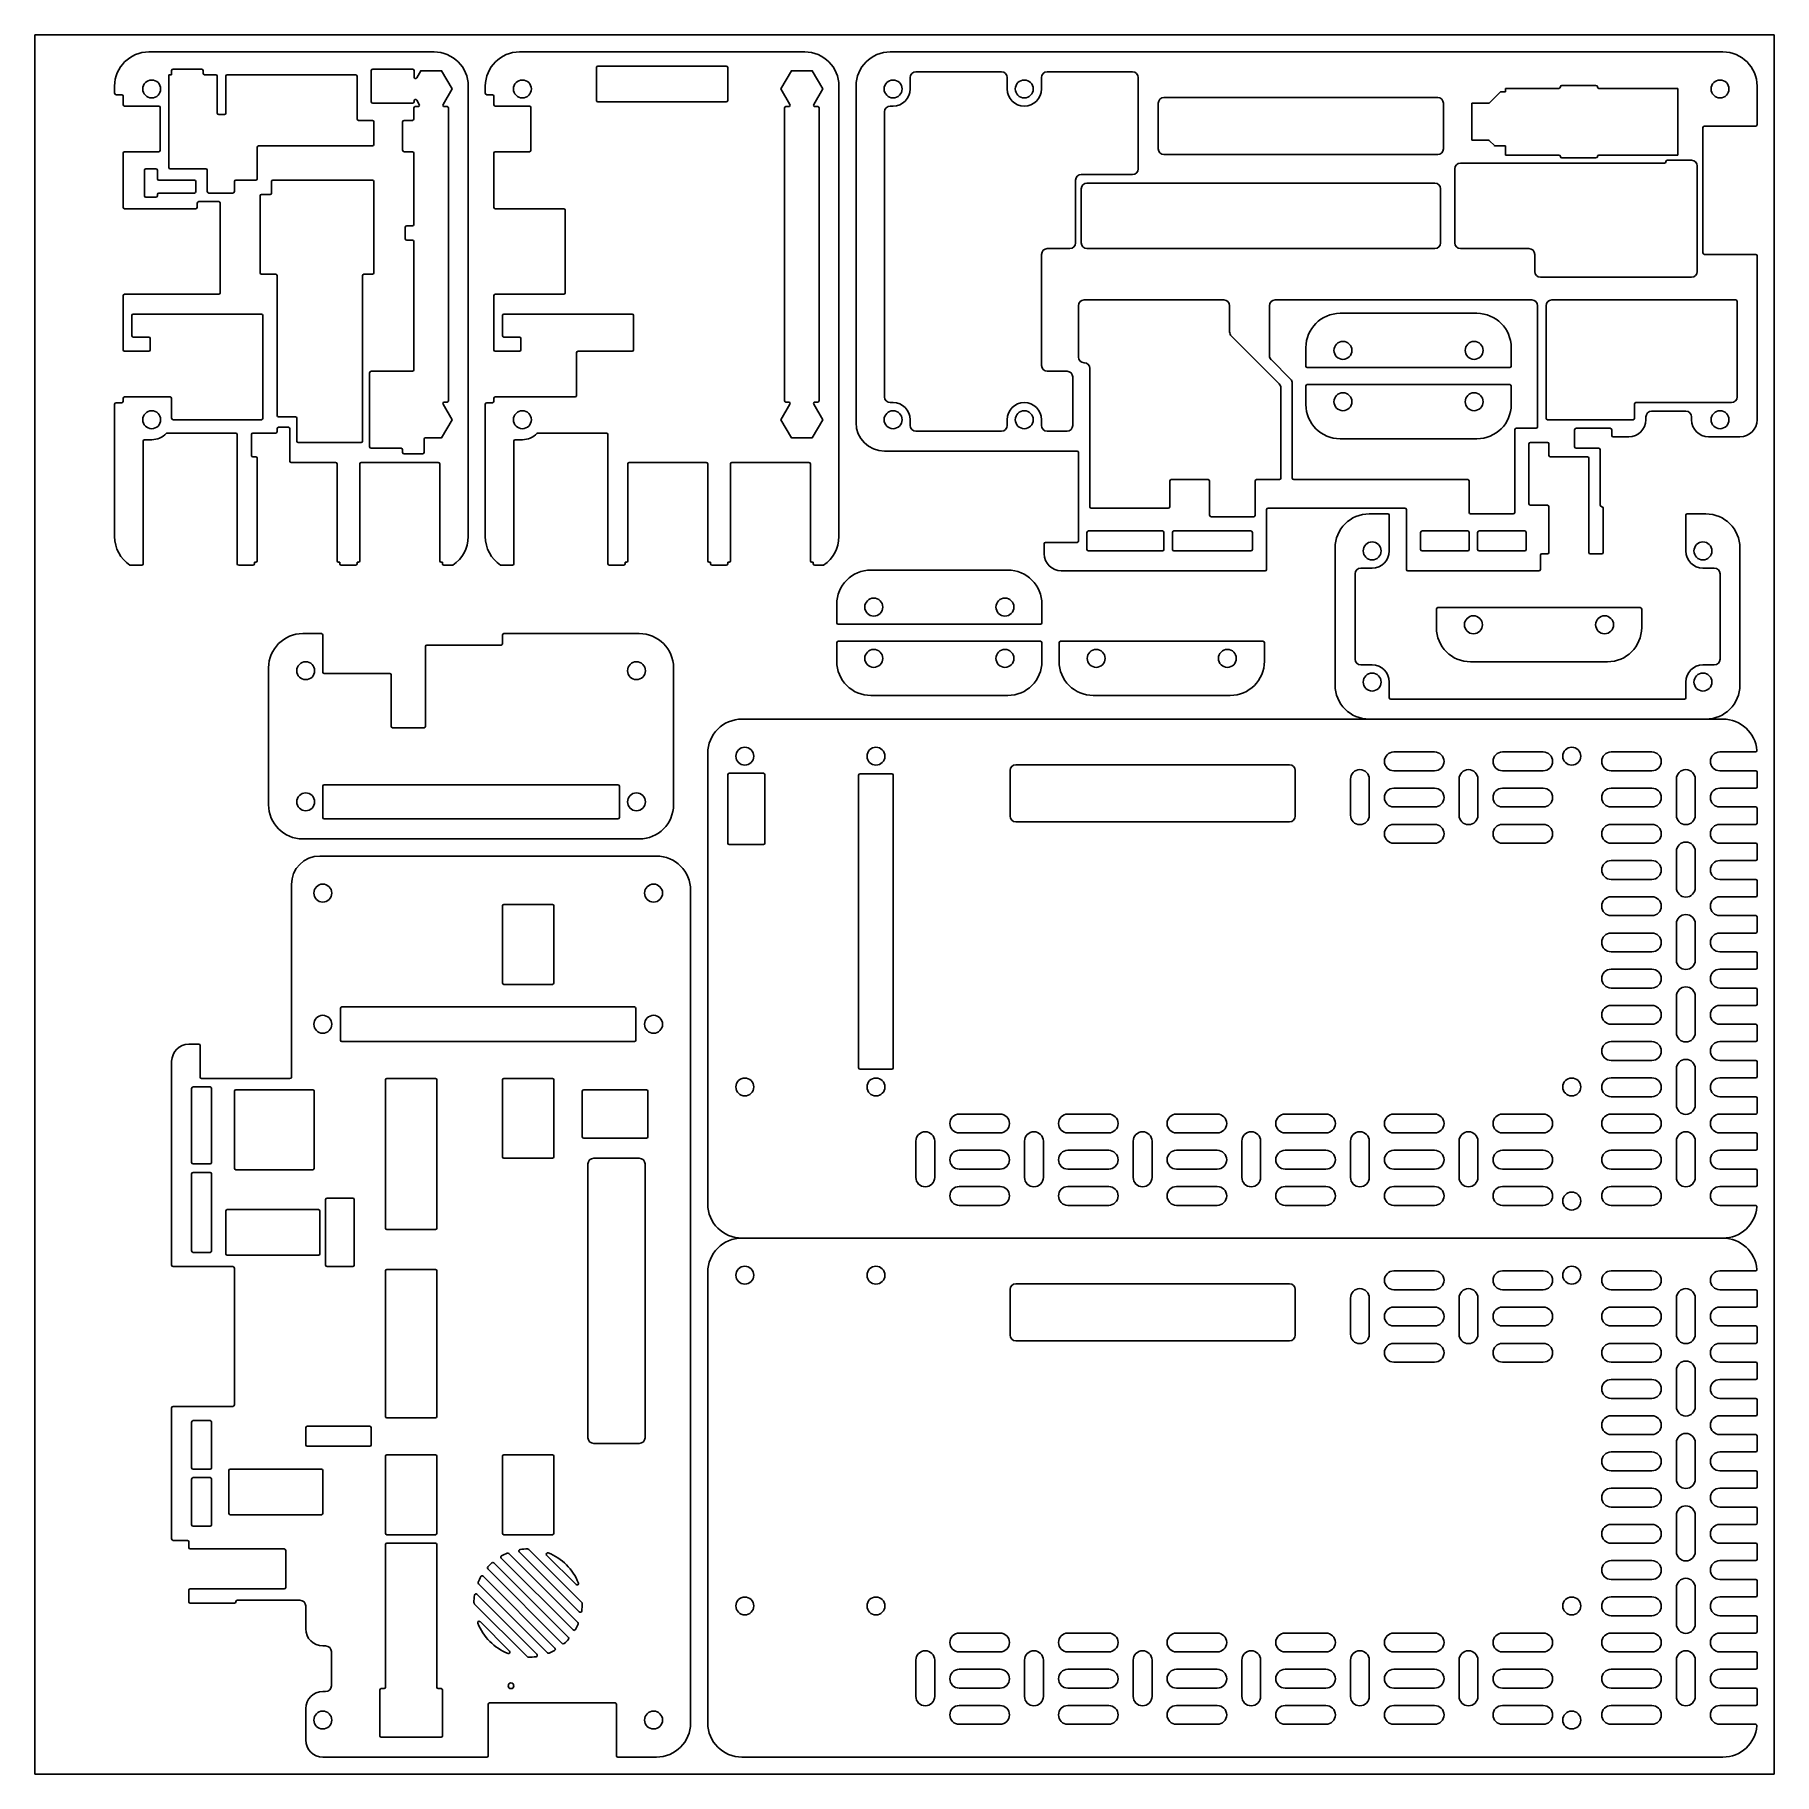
# Model space of a CAD drawing. Extents: x 0 to 305, y 0 to 305.
import ezdxf

# ---------------------------------------------------------------- set-up
doc = ezdxf.new("R2010")
doc.units = 0
doc.layers.get('0').update_dxf_attribs({"linetype": 'CONTINUOUS'})

msp = doc.modelspace()

# ---------------------------------------------------------------- linework, layer by layer
for p, q in [((305, 305), (0, 305)), ((0, 305), (0, 0)), ((305, 0), (305, 305)), ((70, 302), (20, 302)), ((135, 302), (85, 302)), ((296, 302), (150, 302)), ((76, 296), (76, 217)), ((141, 296), (141, 217)), ((144, 296), (144, 237)), ((193.5, 281.5), (193.5, 297.5)), ((15.5, 294.25), (15.5, 292.75)), ((80.5, 294.25), (80.5, 292.75)), ((66.46, 290.25), (66.46, 292.15)), ((72.54, 292.15), (72.54, 240.85)), ((131.46, 240.85), (131.46, 292.15)), ((137.54, 292.15), (137.54, 240.85)), ((149, 291.5), (149, 241.5)), ((15.5, 284.25), (15.5, 274.75)), ((66.46, 271.75), (66.46, 284.25)), ((80.5, 284.25), (80.5, 274.75)), ((249, 281.5), (249, 268.5)), ((59.46, 263.25), (59.46, 279.25)), ((182.5, 279.5), (182.5, 268.5)), ((183.5, 280.5), (192.5, 280.5)), ((183.5, 278), (183.5, 268.5)), ((246.5, 278), (246.5, 268.5)), ((66.46, 246.25), (66.46, 268.75)), ((176.54, 266.5), (176.54, 247)), ((184.5, 267.5), (245.5, 267.5)), ((263, 263.5), (263, 266.5)), ((302, 237.5), (302, 266.25)), ((15.5, 259.25), (15.5, 249.75)), ((80.5, 259.25), (80.5, 249.75)), ((183, 248.5), (183, 257.5)), ((184, 258.5), (208.5, 258.5)), ((209.5, 257.5), (209.5, 252.91)), ((216.5, 248.74), (216.5, 257.5)), ((217.5, 258.5), (262.5, 258.5)), ((266, 258.5), (298.25, 258.5)), ((298.5, 241.5), (298.5, 258.25)), ((228.88, 256.16), (252.88, 256.16)), ((222.88, 246.91), (222.88, 250.16)), ((258.88, 246.91), (258.88, 250.16)), ((184, 247.5), (184, 247.5)), ((258.63, 246.66), (223.13, 246.66)), ((222.88, 240.16), (222.88, 243.41)), ((258.63, 243.66), (223.13, 243.66)), ((258.88, 240.16), (258.88, 243.41)), ((14, 240.24), (14, 217)), ((79, 240.24), (79, 217)), ((169.5, 235.5), (154.5, 235.5)), ((259.5, 221.25), (259.5, 235.75)), ((263.25, 236), (259.75, 236)), ((182.75, 232), (149, 232)), ((228.88, 234.16), (252.88, 234.16)), ((274.25, 232.5), (270.25, 232.5)), ((274.5, 232.25), (274.5, 222.5)), ((19, 231.17), (19, 212.25)), ((35.5, 231.17), (35.5, 212.25)), ((39, 230.75), (39, 212.75)), ((52.75, 230), (44.96, 230)), ((53, 229.75), (53, 212.75)), ((57, 229.75), (57, 212.75)), ((70.75, 230), (57.25, 230)), ((71, 229.75), (71, 212.75)), ((84, 231.17), (84, 212.25)), ((100.5, 231.17), (100.5, 212.25)), ((104, 229.75), (104, 212.75)), ((117.75, 230), (104.25, 230)), ((118, 229.75), (118, 212.75)), ((122, 229.75), (122, 212.75)), ((135.75, 230), (122.25, 230)), ((136, 229.75), (136, 212.75)), ((183, 216.25), (183, 231.75)), ((272.25, 231), (265.75, 231)), ((272.5, 214.25), (272.5, 230.75)), ((199, 222.25), (199, 226.75)), ((205.75, 227), (199.25, 227)), ((206, 226.75), (206, 220.75)), ((214, 220.75), (214, 226.75)), ((218.25, 227), (214.25, 227)), ((251.25, 227), (220.75, 227)), ((251.5, 226.75), (251.5, 221.25)), ((185.25, 222), (198.75, 222)), ((206.25, 220.5), (213.75, 220.5)), ((216, 211.25), (216, 221.75)), ((240.25, 222), (216.25, 222)), ((234, 221), (237.25, 221)), ((237.5, 214.5), (237.5, 220.75)), ((240.5, 211.25), (240.5, 221.75)), ((251.75, 221), (259.25, 221)), ((289.5, 214.5), (289.5, 220.75)), ((289.75, 221), (293, 221)), ((184.5, 214.75), (184.5, 217.75)), ((184.75, 218), (197.75, 218)), ((198, 214.75), (198, 217.75)), ((199.5, 214.75), (199.5, 217.75)), ((199.75, 218), (213.25, 218)), ((213.5, 214.75), (213.5, 217.75)), ((243, 214.75), (243, 217.75)), ((243.25, 218), (251.25, 218)), ((251.5, 214.75), (251.5, 217.75)), ((253, 214.75), (253, 217.75)), ((253.25, 218), (261.25, 218)), ((261.5, 214.75), (261.5, 217.75)), ((182.75, 216), (177.25, 216)), ((184.75, 214.5), (197.75, 214.5)), ((199.75, 214.5), (213.25, 214.5)), ((228, 215), (228, 191)), ((243.25, 214.5), (251.25, 214.5)), ((253.25, 214.5), (261.25, 214.5)), ((299, 215), (299, 191)), ((18.75, 212), (16.68, 212)), ((38.25, 212), (35.75, 212)), ((56.25, 212), (53.75, 212)), ((73.32, 212), (71.75, 212)), ((83.75, 212), (81.68, 212)), ((103.25, 212), (100.75, 212)), ((121.25, 212), (118.75, 212)), ((138.32, 212), (136.75, 212)), ((146.61, 211.15), (170.61, 211.15)), ((231.5, 210.5), (231.5, 195.5)), ((234.5, 211.5), (232.5, 211.5)), ((240.75, 211), (263.75, 211)), ((292.5, 211.5), (294.5, 211.5)), ((295.5, 210.5), (295.5, 195.5)), ((140.61, 201.9), (140.61, 205.15)), ((176.61, 201.9), (176.61, 205.15)), ((281.51, 204.55), (246.01, 204.55)), ((176.36, 201.65), (140.86, 201.65)), ((245.76, 201.05), (245.76, 204.3)), ((281.76, 201.05), (281.76, 204.3)), ((47, 200), (50.25, 200)), ((50.5, 193.25), (50.5, 199.75)), ((82, 198.25), (82, 199.75)), ((82.25, 200), (106, 200)), ((140.61, 195.15), (140.61, 198.4)), ((176.36, 198.65), (140.86, 198.65)), ((176.61, 195.15), (176.61, 198.4)), ((179.61, 195.15), (179.61, 198.4)), ((215.36, 198.65), (179.86, 198.65)), ((215.61, 195.15), (215.61, 198.4)), ((81.75, 198), (68.75, 198)), ((41, 194), (41, 170)), ((50.75, 193), (62.25, 193)), ((112, 194), (112, 170)), ((234.5, 194.5), (232.5, 194.5)), ((251.76, 195.05), (275.76, 195.05)), ((292.5, 194.5), (294.5, 194.5)), ((146.61, 189.15), (170.61, 189.15)), ((185.61, 189.15), (209.61, 189.15)), ((237.5, 191.5), (237.5, 188.75)), ((289.5, 191.5), (289.5, 188.75)), ((289.25, 188.5), (237.75, 188.5)), ((296, 185), (124, 185)), ((234, 185), (237.5, 185)), ((237.5, 185), (293, 185)), ((118, 179), (118, 100)), ((144.46, 123.85), (144.46, 175.15)), ((144.71, 175.4), (150.29, 175.4)), ((150.54, 175.15), (150.54, 123.85)), ((50.5, 173.25), (50.5, 167.75)), ((102.25, 173.5), (50.75, 173.5)), ((102.5, 173.25), (102.5, 167.75)), ((102.25, 167.5), (50.75, 167.5)), ((47, 164), (50.5, 164)), ((50.5, 164), (106, 164)), ((109, 161), (50, 161)), ((45, 122.25), (45, 156)), ((115, 9), (115, 155)), ((82, 152.25), (82, 138.75)), ((90.75, 152.5), (82.25, 152.5)), ((91, 138.75), (91, 152.25)), ((82.25, 138.5), (90.75, 138.5)), ((53.6, 128.71), (53.6, 134.29)), ((53.85, 134.54), (105.15, 134.54)), ((105.4, 134.29), (105.4, 128.71)), ((105.15, 128.46), (53.85, 128.46)), ((29, 122.25), (29, 127.75)), ((150.29, 123.6), (144.71, 123.6)), ((27.5, 120.25), (27.5, 107.25)), ((27.75, 120.5), (30.75, 120.5)), ((29.25, 122), (44.75, 122)), ((31, 120.25), (31, 107.25)), ((35, 119.75), (35, 106.25)), ((48.75, 120), (35.25, 120)), ((49, 106.25), (49, 119.75)), ((61.5, 95.75), (61.5, 121.75)), ((61.75, 122), (70.25, 122)), ((70.5, 121.75), (70.5, 95.75)), ((82, 121.75), (82, 108.25)), ((90.75, 122), (82.25, 122)), ((91, 108.25), (91, 121.75)), ((96, 119.75), (96, 111.75)), ((107.25, 120), (96.25, 120)), ((107.5, 111.75), (107.5, 119.75)), ((96.25, 111.5), (107.25, 111.5)), ((27.75, 107), (30.75, 107)), ((82.25, 108), (90.75, 108)), ((27.5, 105.25), (27.5, 91.75)), ((27.75, 105.5), (30.75, 105.5)), ((31, 105.25), (31, 91.75)), ((35.25, 106), (48.75, 106)), ((51, 100.75), (51, 89.25)), ((55.75, 101), (51.25, 101)), ((56, 89.25), (56, 100.75)), ((33.5, 98.75), (33.5, 91.25)), ((49.75, 99), (33.75, 99)), ((50, 91.25), (50, 98.75)), ((70.25, 95.5), (61.75, 95.5)), ((296, 94), (124, 94)), ((296, 94), (124, 94)), ((24.25, 89), (34.75, 89)), ((27.75, 91.5), (30.75, 91.5)), ((33.75, 91), (49.75, 91)), ((35, 64.75), (35, 88.75)), ((51.25, 89), (55.75, 89)), ((61.75, 88.5), (70.25, 88.5)), ((61.5, 62.75), (61.5, 88.25)), ((70.5, 88.25), (70.5, 62.75)), ((118, 88), (118, 9)), ((24, 64.25), (24, 41.25)), ((24.25, 64.5), (34.75, 64.5)), ((27.5, 61.75), (27.5, 53.75)), ((27.75, 62), (30.75, 62)), ((31, 61.75), (31, 53.75)), ((70.25, 62.5), (61.75, 62.5)), ((47.5, 57.75), (47.5, 60.75)), ((47.75, 61), (58.75, 61)), ((59, 60.75), (59, 57.75)), ((58.75, 57.5), (47.75, 57.5)), ((61.5, 42.25), (61.5, 55.75)), ((61.75, 56), (70.25, 56)), ((70.5, 55.75), (70.5, 42.25)), ((82, 55.75), (82, 42.25)), ((90.75, 56), (82.25, 56)), ((91, 42.25), (91, 55.75)), ((27.75, 53.5), (30.75, 53.5)), ((27.75, 52), (30.75, 52)), ((34, 53.25), (34, 45.75)), ((50.25, 53.5), (34.25, 53.5)), ((50.5, 45.75), (50.5, 53.25)), ((27.5, 51.75), (27.5, 43.75)), ((31, 51.75), (31, 43.75)), ((27.75, 43.5), (30.75, 43.5)), ((34.25, 45.5), (50.25, 45.5)), ((61.5, 40.25), (61.5, 15.25)), ((70.25, 42), (61.75, 42)), ((70.25, 40.5), (61.75, 40.5)), ((70.5, 15.25), (70.5, 40.25)), ((82.25, 42), (90.75, 42)), ((43.75, 39.5), (27.25, 39.5)), ((44, 32.75), (44, 39.25)), ((27.25, 32.5), (43.75, 32.5)), ((46.5, 30.5), (35.5, 30.5)), ((60.5, 14.75), (60.5, 6.75)), ((71.25, 15), (70.75, 15)), ((71.5, 6.75), (71.5, 14.75)), ((60.75, 6.5), (71.25, 6.5)), ((0, 0), (305, 0)), ((50.5, 3), (79.25, 3)), ((296, 3), (124, 3))]:
    msp.add_line(p, q)
at = {"linetype": 'CONTINUOUS'}
for p, q in [((29.25, 299), (24.25, 299)), ((59.25, 299), (66.25, 299)), ((98.5, 299.25), (98.5, 293.5)), ((98.75, 299.5), (121.25, 299.5)), ((121.5, 299.25), (121.5, 293.5)), ((14, 294.75), (14, 296)), ((24, 298), (23.5, 298)), ((23.5, 298), (23.5, 295.5)), ((24, 298.75), (24, 298)), ((29.5, 298.25), (29.5, 298.75)), ((31.75, 298), (29.75, 298)), ((32, 297.75), (32, 291.25)), ((33.5, 297.75), (33.5, 291.25)), ((56.25, 298), (33.75, 298)), ((56.5, 297.75), (56.5, 290.25)), ((59, 296.25), (59, 298.75)), ((59, 297.75), (59, 293.25)), ((79, 294.75), (79, 296)), ((153.5, 295.5), (153.5, 297.5)), ((154.5, 298.5), (169.5, 298.5)), ((170.5, 295.5), (170.5, 297.5)), ((176.5, 295.5), (176.5, 297.5)), ((177.5, 298.5), (192.5, 298.5)), ((267.5, 295.85), (267.5, 295.85)), ((273.75, 296.1), (267.75, 296.1)), ((274, 295.85), (274, 295.85)), ((302, 296), (302, 289.25)), ((15.25, 294.5), (14.25, 294.5)), ((23.5, 295.5), (23.5, 281.75)), ((59.25, 293), (66.25, 293)), ((80.25, 294.5), (79.25, 294.5)), ((98.75, 293.25), (121.25, 293.25)), ((197, 285), (197, 293)), ((198, 294), (246, 294)), ((247, 293), (247, 285)), ((252, 286.5), (252, 293)), ((252, 293), (254.9, 293)), ((255.07, 293.07), (256.93, 294.93)), ((257.1, 295), (257.9, 295)), ((267.25, 295.6), (257.9, 295.6)), ((257.9, 295), (257.9, 295.6)), ((288.1, 295.6), (274.25, 295.6)), ((288.1, 283.9), (288.1, 295.6)), ((15.75, 292.5), (21.75, 292.5)), ((22, 292.25), (22, 284.75)), ((33.25, 291), (32.25, 291)), ((59.21, 290), (56.75, 290)), ((64.75, 290), (66.21, 290)), ((80.75, 292.5), (86.75, 292.5)), ((87, 292.25), (87, 284.75)), ((150.5, 292.5), (150, 292.5)), ((59.46, 285.75), (59.46, 289.75)), ((64.5, 289.75), (64.5, 284.75)), ((292.5, 288.75), (292.5, 266.75)), ((292.75, 289), (301.75, 289)), ((21.75, 284.5), (15.75, 284.5)), ((39, 279.75), (39, 285.25)), ((39.25, 285.5), (59.21, 285.5)), ((64.75, 284.5), (66.21, 284.5)), ((86.75, 284.5), (80.75, 284.5)), ((198, 284), (246, 284)), ((254.9, 286.5), (252, 286.5)), ((255.93, 285.57), (255.07, 286.43)), ((257.9, 285.5), (256.1, 285.5)), ((257.9, 283.9), (257.9, 285.5)), ((257.9, 283.9), (267.25, 283.9)), ((274.25, 283.9), (288.1, 283.9)), ((19.25, 281.25), (19.25, 276.75)), ((21.25, 281.5), (19.5, 281.5)), ((21.5, 279.75), (21.5, 281.25)), ((23.75, 281.5), (30, 281.5)), ((30.25, 281.25), (30.25, 277.5)), ((250, 282.5), (285.75, 282.5)), ((267.5, 283.65), (267.5, 283.65)), ((267.75, 283.4), (273.75, 283.4)), ((274, 283.65), (274, 283.65)), ((286, 282.75), (286, 282.75)), ((290.5, 283), (286.25, 283)), ((291.5, 282), (291.5, 263.5)), ((21.75, 279.5), (28, 279.5)), ((28.25, 279.25), (28.25, 277.5)), ((35, 279.25), (35, 277.5)), ((38.75, 279.5), (35.25, 279.5)), ((41.5, 279.25), (41.5, 277.25)), ((41.75, 279.5), (59.21, 279.5)), ((184.5, 279), (245.5, 279)), ((19.5, 276.5), (21.25, 276.5)), ((21.5, 276.75), (21.5, 277)), ((21.75, 277.25), (28, 277.25)), ((28.5, 275.5), (28.5, 274.75)), ((32.25, 275.75), (28.75, 275.75)), ((30.5, 277.25), (34.75, 277.25)), ((32.5, 259.75), (32.5, 275.5)), ((39.5, 276.75), (39.5, 263.25)), ((41.25, 277), (39.75, 277)), ((15.75, 274.5), (28.25, 274.5)), ((66.21, 271.5), (65.21, 271.5)), ((80.75, 274.5), (92.75, 274.5)), ((93, 274.25), (93, 259.75)), ((64.96, 271.25), (64.96, 269.25)), ((65.21, 269), (66.21, 269)), ((177.54, 267.5), (181.5, 267.5)), ((250, 267.5), (262, 267.5)), ((292.75, 266.5), (301.75, 266.5)), ((42.25, 263), (39.75, 263)), ((42.5, 238.25), (42.5, 262.75)), ((57.46, 233.75), (57.46, 262.75)), ((57.71, 263), (59.21, 263)), ((290.5, 262.5), (264, 262.5)), ((15.75, 259.5), (32.25, 259.5)), ((80.75, 259.5), (92.75, 259.5)), ((263.5, 257.5), (263.5, 236.25)), ((265, 257.5), (265, 237.75)), ((17, 252.25), (17, 255.75)), ((17.25, 256), (39.75, 256)), ((40, 237.75), (40, 255.75)), ((82, 252.25), (82, 255.75)), ((82.25, 256), (104.75, 256)), ((105, 249.75), (105, 255.75)), ((20, 252), (17.25, 252)), ((20.25, 249.75), (20.25, 251.75)), ((85, 252), (82.25, 252)), ((85.25, 249.75), (85.25, 251.75)), ((218.21, 243.79), (209.79, 252.21)), ((15.75, 249.5), (20, 249.5)), ((80.75, 249.5), (85, 249.5)), ((95, 241.75), (95, 249.25)), ((95.25, 249.5), (104.75, 249.5)), ((220.21, 244.62), (216.79, 248.04)), ((58.71, 232.75), (58.71, 245.75)), ((58.96, 246), (66.21, 246)), ((177.54, 246), (181, 246)), ((182, 236.5), (182, 245)), ((185, 222.25), (185, 246.5)), ((15.5, 241.25), (15.5, 240.74)), ((23.75, 241.5), (15.75, 241.5)), ((24, 237.75), (24, 241.25)), ((80.5, 241.25), (80.5, 240.74)), ((94.75, 241.5), (80.75, 241.5)), ((218.5, 227.25), (218.5, 243.09)), ((220.5, 227.25), (220.5, 243.91)), ((15.25, 240.49), (14.25, 240.49)), ((45.71, 238), (42.75, 238)), ((80.25, 240.49), (79.25, 240.49)), ((150.5, 240.5), (150, 240.5)), ((280.5, 240.25), (280.5, 237.75)), ((297.5, 240.5), (280.75, 240.5)), ((282.5, 238), (282.5, 237.5)), ((289.5, 239), (283.5, 239)), ((290.5, 238), (290.5, 237.5)), ((35.25, 235.17), (23.22, 235.17)), ((24.25, 237.5), (39.75, 237.5)), ((35.5, 231.17), (35.5, 234.92)), ((38, 231.25), (38, 234.92)), ((38.25, 235.17), (42.25, 235.17)), ((42.5, 235.42), (42.5, 235.92)), ((42.75, 236.17), (44.46, 236.17)), ((44.71, 230.25), (44.71, 235.92)), ((45.96, 233.75), (45.96, 237.75)), ((100.25, 235.17), (88.22, 235.17)), ((100.5, 231.17), (100.5, 234.92)), ((153.5, 237.5), (153.5, 236.5)), ((170.5, 237.5), (170.5, 236.5)), ((176.5, 237.5), (176.5, 236.5)), ((177.5, 235.5), (181, 235.5)), ((280.25, 237.5), (265.25, 237.5)), ((270, 235.75), (270, 232.75)), ((276.25, 236), (270.25, 236)), ((276.5, 234.75), (276.5, 235.75)), ((19, 231.17), (19, 233.75)), ((20.5, 234), (19.25, 234)), ((57.21, 233.5), (46.21, 233.5)), ((64.25, 232.5), (58.96, 232.5)), ((64.5, 231.75), (64.5, 232.25)), ((84, 231.17), (84, 233.75)), ((85.5, 234), (84.25, 234)), ((262, 233.25), (262, 222.75)), ((265.25, 233.5), (262.25, 233.5)), ((265.5, 231.25), (265.5, 233.25)), ((279.5, 234.5), (276.75, 234.5)), ((293.5, 234.5), (299, 234.5)), ((38.75, 231), (38.25, 231)), ((68, 231.5), (64.75, 231.5)), ((262.25, 222.5), (265.25, 222.5)), ((265.5, 214.25), (265.5, 222.25)), ((274.75, 222.25), (274.75, 222.25)), ((275, 214.25), (275, 222)), ((177, 215.75), (177, 214)), ((264, 213.75), (264, 211.25)), ((265.25, 214), (264.25, 214)), ((272.75, 214), (274.75, 214)), ((38.5, 212.25), (38.5, 212.5)), ((38.5, 212.5), (38.75, 212.5)), ((53.5, 212.5), (53.25, 212.5)), ((53.5, 212.25), (53.5, 212.5)), ((56.5, 212.25), (56.5, 212.5)), ((56.5, 212.5), (56.75, 212.5)), ((71.5, 212.5), (71.25, 212.5)), ((71.5, 212.25), (71.5, 212.5)), ((103.5, 212.25), (103.5, 212.5)), ((103.5, 212.5), (103.75, 212.5)), ((118.5, 212.5), (118.25, 212.5)), ((118.5, 212.25), (118.5, 212.5)), ((121.5, 212.25), (121.5, 212.5)), ((121.5, 212.5), (121.75, 212.5)), ((136.5, 212.5), (136.25, 212.5)), ((136.5, 212.25), (136.5, 212.5)), ((180, 211), (215.75, 211)), ((68.5, 183.75), (68.5, 197.75)), ((62.5, 192.75), (62.5, 183.75)), ((62.75, 183.5), (68.25, 183.5)), ((172, 177), (220, 177)), ((238.3, 179.25), (245.45, 179.25)), ((257.35, 179.25), (264.5, 179.25)), ((276.4, 179.25), (283.55, 179.25)), ((301.73, 179.25), (295.45, 179.25)), ((121.5, 175.25), (121.5, 163.25)), ((121.75, 175.5), (127.75, 175.5)), ((128, 175.25), (128, 163.25)), ((171, 168), (171, 176)), ((221, 176), (221, 168)), ((230.7, 174.5), (230.7, 168.15)), ((234, 168.15), (234, 174.5)), ((245.45, 175.95), (238.3, 175.95)), ((249.75, 174.5), (249.75, 168.15)), ((253.05, 168.15), (253.05, 174.5)), ((264.5, 175.95), (257.35, 175.95)), ((283.55, 175.95), (276.4, 175.95)), ((287.85, 174.5), (287.85, 168.15)), ((291.15, 168.15), (291.15, 174.5)), ((295.45, 175.95), (301.75, 175.95)), ((302, 175.7), (302, 173.15)), ((238.3, 172.9), (245.45, 172.9)), ((257.35, 172.9), (264.5, 172.9)), ((276.4, 172.9), (283.55, 172.9)), ((301.75, 172.9), (295.45, 172.9)), ((245.45, 169.6), (238.3, 169.6)), ((264.5, 169.6), (257.35, 169.6)), ((283.55, 169.6), (276.4, 169.6)), ((295.45, 169.6), (301.75, 169.6)), ((302, 169.35), (302, 166.8)), ((220, 167), (172, 167)), ((238.3, 166.55), (245.45, 166.55)), ((257.35, 166.55), (264.5, 166.55)), ((276.4, 166.55), (283.55, 166.55)), ((301.75, 166.55), (295.45, 166.55)), ((121.75, 163), (127.75, 163)), ((245.45, 163.25), (238.3, 163.25)), ((264.5, 163.25), (257.35, 163.25)), ((283.55, 163.25), (276.4, 163.25)), ((287.85, 161.8), (287.85, 155.45)), ((291.15, 155.45), (291.15, 161.8)), ((295.45, 163.25), (301.75, 163.25)), ((302, 163), (302, 160.45)), ((276.4, 160.2), (283.55, 160.2)), ((301.75, 160.2), (295.45, 160.2)), ((283.55, 156.9), (276.4, 156.9)), ((295.45, 156.9), (301.75, 156.9)), ((302, 156.65), (302, 154.1)), ((276.4, 153.85), (283.55, 153.85)), ((301.75, 153.85), (295.45, 153.85)), ((283.55, 150.55), (276.4, 150.55)), ((295.45, 150.55), (301.75, 150.55)), ((302, 150.3), (302, 147.75)), ((276.4, 147.5), (283.55, 147.5)), ((287.85, 149.1), (287.85, 142.75)), ((291.15, 142.75), (291.15, 149.1)), ((301.75, 147.5), (295.45, 147.5)), ((283.55, 144.2), (276.4, 144.2)), ((295.45, 144.2), (301.75, 144.2)), ((302, 143.95), (302, 141.4)), ((276.4, 141.15), (283.55, 141.15)), ((301.75, 141.15), (295.45, 141.15)), ((283.55, 137.85), (276.4, 137.85)), ((295.45, 137.85), (301.75, 137.85)), ((302, 137.6), (302, 135.05)), ((276.4, 134.8), (283.55, 134.8)), ((287.85, 136.4), (287.85, 130.05)), ((291.15, 130.05), (291.15, 136.4)), ((301.75, 134.8), (295.45, 134.8)), ((283.55, 131.5), (276.4, 131.5)), ((295.45, 131.5), (301.75, 131.5)), ((302, 131.25), (302, 128.7)), ((276.4, 128.45), (283.55, 128.45)), ((301.75, 128.45), (295.45, 128.45)), ((28.75, 128), (27, 128)), ((283.55, 125.15), (276.4, 125.15)), ((295.45, 125.15), (301.75, 125.15)), ((24, 125), (24, 89.25)), ((276.4, 122.1), (283.55, 122.1)), ((287.85, 123.7), (287.85, 117.35)), ((291.15, 117.35), (291.15, 123.7)), ((301.75, 122.1), (295.45, 122.1)), ((302, 124.9), (302, 122.35)), ((283.55, 118.8), (276.4, 118.8)), ((295.45, 118.8), (301.75, 118.8)), ((302, 118.55), (302, 116)), ((162.1, 115.75), (169.25, 115.75)), ((181.15, 115.75), (188.3, 115.75)), ((200.2, 115.75), (207.35, 115.75)), ((219.25, 115.75), (226.4, 115.75)), ((238.3, 115.75), (245.45, 115.75)), ((257.35, 115.75), (264.5, 115.75)), ((276.4, 115.75), (283.55, 115.75)), ((301.75, 115.75), (295.45, 115.75)), ((154.5, 111), (154.5, 104.65)), ((157.8, 104.65), (157.8, 111)), ((169.25, 112.45), (162.1, 112.45)), ((173.55, 111), (173.55, 104.65)), ((176.85, 104.65), (176.85, 111)), ((188.3, 112.45), (181.15, 112.45)), ((192.6, 111), (192.6, 104.65)), ((195.9, 104.65), (195.9, 111)), ((207.35, 112.45), (200.2, 112.45)), ((211.65, 111), (211.65, 104.65)), ((214.95, 104.65), (214.95, 111)), ((226.4, 112.45), (219.25, 112.45)), ((230.7, 111), (230.7, 104.65)), ((234, 104.65), (234, 111)), ((245.45, 112.45), (238.3, 112.45)), ((249.75, 111), (249.75, 104.65)), ((253.05, 104.65), (253.05, 111)), ((264.5, 112.45), (257.35, 112.45)), ((283.55, 112.45), (276.4, 112.45)), ((287.85, 111), (287.85, 104.65)), ((291.15, 104.65), (291.15, 111)), ((295.45, 112.45), (301.75, 112.45)), ((302, 112.2), (302, 109.65)), ((97, 59), (97, 107)), ((98, 108), (106, 108)), ((107, 107), (107, 59)), ((162.1, 109.4), (169.25, 109.4)), ((181.15, 109.4), (188.3, 109.4)), ((200.2, 109.4), (207.35, 109.4)), ((219.25, 109.4), (226.4, 109.4)), ((238.3, 109.4), (245.45, 109.4)), ((257.35, 109.4), (264.5, 109.4)), ((276.4, 109.4), (283.55, 109.4)), ((301.75, 109.4), (295.45, 109.4)), ((169.25, 106.1), (162.1, 106.1)), ((188.3, 106.1), (181.15, 106.1)), ((207.35, 106.1), (200.2, 106.1)), ((226.4, 106.1), (219.25, 106.1)), ((245.45, 106.1), (238.3, 106.1)), ((264.5, 106.1), (257.35, 106.1)), ((283.55, 106.1), (276.4, 106.1)), ((295.45, 106.1), (301.75, 106.1)), ((302, 105.85), (302, 103.3)), ((162.1, 103.05), (169.25, 103.05)), ((181.15, 103.05), (188.3, 103.05)), ((200.2, 103.05), (207.35, 103.05)), ((219.25, 103.05), (226.4, 103.05)), ((238.3, 103.05), (245.45, 103.05)), ((257.35, 103.05), (264.5, 103.05)), ((276.4, 103.05), (283.55, 103.05)), ((301.75, 103.05), (295.45, 103.05)), ((169.25, 99.75), (162.1, 99.75)), ((188.3, 99.75), (181.15, 99.75)), ((207.35, 99.75), (200.2, 99.75)), ((226.4, 99.75), (219.25, 99.75)), ((245.45, 99.75), (238.3, 99.75)), ((264.5, 99.75), (257.35, 99.75)), ((283.55, 99.75), (276.4, 99.75)), ((295.45, 99.75), (301.73, 99.75)), ((172, 86), (220, 86)), ((238.3, 88.25), (245.45, 88.25)), ((257.35, 88.25), (264.5, 88.25)), ((276.4, 88.25), (283.55, 88.25)), ((301.73, 88.25), (295.45, 88.25)), ((171, 77), (171, 85)), ((221, 85), (221, 77)), ((230.7, 83.5), (230.7, 77.15)), ((234, 77.15), (234, 83.5)), ((245.45, 84.95), (238.3, 84.95)), ((249.75, 83.5), (249.75, 77.15)), ((253.05, 77.15), (253.05, 83.5)), ((264.5, 84.95), (257.35, 84.95)), ((283.55, 84.95), (276.4, 84.95)), ((287.85, 83.5), (287.85, 77.15)), ((291.15, 77.15), (291.15, 83.5)), ((295.45, 84.95), (301.75, 84.95)), ((302, 84.7), (302, 82.15)), ((238.3, 81.9), (245.45, 81.9)), ((257.35, 81.9), (264.5, 81.9)), ((276.4, 81.9), (283.55, 81.9)), ((301.75, 81.9), (295.45, 81.9)), ((245.45, 78.6), (238.3, 78.6)), ((264.5, 78.6), (257.35, 78.6)), ((283.55, 78.6), (276.4, 78.6)), ((295.45, 78.6), (301.75, 78.6)), ((302, 78.35), (302, 75.8)), ((220, 76), (172, 76)), ((238.3, 75.55), (245.45, 75.55)), ((257.35, 75.55), (264.5, 75.55)), ((276.4, 75.55), (283.55, 75.55)), ((301.75, 75.55), (295.45, 75.55)), ((245.45, 72.25), (238.3, 72.25)), ((264.5, 72.25), (257.35, 72.25)), ((283.55, 72.25), (276.4, 72.25)), ((287.85, 70.8), (287.85, 64.45)), ((291.15, 64.45), (291.15, 70.8)), ((295.45, 72.25), (301.75, 72.25)), ((302, 72), (302, 69.45)), ((276.4, 69.2), (283.55, 69.2)), ((301.75, 69.2), (295.45, 69.2)), ((283.55, 65.9), (276.4, 65.9)), ((295.45, 65.9), (301.75, 65.9)), ((302, 65.65), (302, 63.1)), ((276.4, 62.85), (283.55, 62.85)), ((301.75, 62.85), (295.45, 62.85)), ((106, 58), (98, 58)), ((283.55, 59.55), (276.4, 59.55)), ((287.85, 58.1), (287.85, 51.75)), ((291.15, 51.75), (291.15, 58.1)), ((295.45, 59.55), (301.75, 59.55)), ((302, 59.3), (302, 56.75)), ((276.4, 56.5), (283.55, 56.5)), ((301.75, 56.5), (295.45, 56.5)), ((283.55, 53.2), (276.4, 53.2)), ((295.45, 53.2), (301.75, 53.2)), ((302, 52.95), (302, 50.4)), ((276.4, 50.15), (283.55, 50.15)), ((301.75, 50.15), (295.45, 50.15)), ((283.55, 46.85), (276.4, 46.85)), ((295.45, 46.85), (301.75, 46.85)), ((302, 46.6), (302, 44.05)), ((276.4, 43.8), (283.55, 43.8)), ((287.85, 45.4), (287.85, 39.05)), ((291.15, 39.05), (291.15, 45.4)), ((301.75, 43.8), (295.45, 43.8)), ((26.75, 41), (24.25, 41)), ((27, 39.75), (27, 40.75)), ((283.55, 40.5), (276.4, 40.5)), ((295.45, 40.5), (301.75, 40.5)), ((302, 40.25), (302, 37.7)), ((93.56, 24), (80.5, 37.06)), ((94.39, 25.29), (81.79, 37.89)), ((95.21, 26.6), (83.1, 38.71)), ((95.47, 28.45), (84.95, 38.97)), ((95.93, 30.12), (86.62, 39.43)), ((94.91, 33.25), (89.75, 38.41)), ((276.4, 37.45), (283.55, 37.45)), ((301.75, 37.45), (295.45, 37.45)), ((91.21, 22.11), (78.61, 34.71)), ((92.5, 22.94), (79.44, 36)), ((283.55, 34.15), (276.4, 34.15)), ((295.45, 34.15), (301.75, 34.15)), ((302, 33.9), (302, 31.35)), ((27, 32.25), (27, 30.25)), ((88.05, 21.03), (77.53, 31.55)), ((89.9, 21.29), (77.79, 33.4)), ((276.4, 31.1), (283.55, 31.1)), ((287.85, 32.7), (287.85, 26.35)), ((291.15, 26.35), (291.15, 32.7)), ((301.75, 31.1), (295.45, 31.1)), ((27.25, 30), (35, 30)), ((35.25, 30.25), (35.25, 30.25)), ((47.5, 25.5), (47.5, 29.5)), ((86.38, 20.57), (77.07, 29.88)), ((283.55, 27.8), (276.4, 27.8)), ((295.45, 27.8), (301.75, 27.8)), ((302, 27.55), (302, 25)), ((83.25, 21.59), (78.09, 26.75)), ((162.1, 24.75), (169.25, 24.75)), ((181.15, 24.75), (188.3, 24.75)), ((200.2, 24.75), (207.35, 24.75)), ((219.25, 24.75), (226.4, 24.75)), ((238.3, 24.75), (245.45, 24.75)), ((257.35, 24.75), (264.5, 24.75)), ((276.4, 24.75), (283.55, 24.75)), ((301.75, 24.75), (295.45, 24.75)), ((51, 22.5), (50.5, 22.5)), ((52, 15.5), (52, 21.5)), ((169.25, 21.45), (162.1, 21.45)), ((188.3, 21.45), (181.15, 21.45)), ((207.35, 21.45), (200.2, 21.45)), ((226.4, 21.45), (219.25, 21.45)), ((245.45, 21.45), (238.3, 21.45)), ((264.5, 21.45), (257.35, 21.45)), ((283.55, 21.45), (276.4, 21.45)), ((295.45, 21.45), (301.75, 21.45)), ((154.5, 20), (154.5, 13.65)), ((157.8, 13.65), (157.8, 20)), ((162.1, 18.4), (169.25, 18.4)), ((173.55, 20), (173.55, 13.65)), ((176.85, 13.65), (176.85, 20)), ((181.15, 18.4), (188.3, 18.4)), ((192.6, 20), (192.6, 13.65)), ((195.9, 13.65), (195.9, 20)), ((200.2, 18.4), (207.35, 18.4)), ((211.65, 20), (211.65, 13.65)), ((214.95, 13.65), (214.95, 20)), ((219.25, 18.4), (226.4, 18.4)), ((230.7, 20), (230.7, 13.65)), ((234, 13.65), (234, 20)), ((238.3, 18.4), (245.45, 18.4)), ((249.75, 20), (249.75, 13.65)), ((253.05, 13.65), (253.05, 20)), ((257.35, 18.4), (264.5, 18.4)), ((276.4, 18.4), (283.55, 18.4)), ((287.85, 20), (287.85, 13.65)), ((291.15, 13.65), (291.15, 20)), ((301.75, 18.4), (295.45, 18.4)), ((302, 21.2), (302, 18.65)), ((51, 14.5), (50.5, 14.5)), ((61.25, 15), (60.75, 15)), ((79.5, 12.25), (79.5, 3.25)), ((101.75, 12.5), (79.75, 12.5)), ((102, 12.25), (102, 3.25)), ((169.25, 15.1), (162.1, 15.1)), ((188.3, 15.1), (181.15, 15.1)), ((207.35, 15.1), (200.2, 15.1)), ((226.4, 15.1), (219.25, 15.1)), ((245.45, 15.1), (238.3, 15.1)), ((264.5, 15.1), (257.35, 15.1)), ((283.55, 15.1), (276.4, 15.1)), ((295.45, 15.1), (301.75, 15.1)), ((302, 14.85), (302, 12.3)), ((47.5, 11.5), (47.5, 6)), ((162.1, 12.05), (169.25, 12.05)), ((181.15, 12.05), (188.3, 12.05)), ((200.2, 12.05), (207.35, 12.05)), ((219.25, 12.05), (226.4, 12.05)), ((238.3, 12.05), (245.45, 12.05)), ((257.35, 12.05), (264.5, 12.05)), ((276.4, 12.05), (283.55, 12.05)), ((301.75, 12.05), (295.45, 12.05)), ((169.25, 8.75), (162.1, 8.75)), ((188.3, 8.75), (181.15, 8.75)), ((207.35, 8.75), (200.2, 8.75)), ((226.4, 8.75), (219.25, 8.75)), ((245.45, 8.75), (238.3, 8.75)), ((264.5, 8.75), (257.35, 8.75)), ((283.55, 8.75), (276.4, 8.75)), ((295.45, 8.75), (301.73, 8.75)), ((109, 3), (102.25, 3))]:
    msp.add_line(p, q, dxfattribs=at)
for points in [[(72.29, 292.4), (71.81, 292.4, -0.57735), (71.59, 292.78), (73.17, 295.5), (71.33, 298.68), (67.67, 298.68), (66.97, 297.46, -0.767327), (66.5, 297.59), (66.5, 298.75)], [(137.29, 292.4), (136.81, 292.4, -0.57735), (136.59, 292.78), (138.17, 295.5), (136.33, 298.68), (132.67, 298.68), (130.83, 295.5), (132.41, 292.78, -0.57735), (132.19, 292.4), (131.71, 292.4)], [(66.5, 293.25), (66.5, 293.41, -0.767327), (66.97, 293.54), (67.41, 292.78, -0.57735), (67.19, 292.4), (66.71, 292.4)], [(68.25, 231.75), (68.25, 234.07, -0.414214), (68.5, 234.33), (71.33, 234.33), (73.17, 237.5), (71.59, 240.23, -0.57735), (71.81, 240.6), (72.29, 240.6)], [(131.71, 240.6), (132.19, 240.6, -0.57735), (132.41, 240.23), (130.83, 237.5), (132.67, 234.33), (136.33, 234.33), (138.17, 237.5), (136.59, 240.23, -0.57735), (136.81, 240.6), (137.29, 240.6)]]:
    msp.add_lwpolyline(points, format="xyb", dxfattribs=at)
for centre in [(20.5, 295.5), (85.5, 295.5), (150.5, 295.5), (173.5, 295.5), (229.38, 249.66), (252.38, 249.66), (229.38, 240.66), (252.38, 240.66), (234.5, 214.5), (292.5, 214.5), (147.11, 204.65), (170.11, 204.65), (252.26, 201.55), (275.26, 201.55), (147.11, 195.65), (170.11, 195.65), (186.11, 195.65), (209.11, 195.65), (47.5, 193.5), (105.5, 193.5), (234.5, 191.5), (292.5, 191.5), (147.5, 178.5), (47.5, 170.5), (105.5, 170.5), (108.5, 154.5), (108.5, 131.5), (147.5, 87.5)]:
    msp.add_circle(centre, 1.57)
for centre, radius in [((295.5, 295.5), 1.57), ((20.5, 237.5), 1.57), ((85.5, 237.5), 1.57), ((150.5, 237.5), 1.57), ((173.5, 237.5), 1.57), ((295.5, 237.5), 1.57), ((124.5, 178.5), 1.57), ((269.5, 178.5), 1.57), ((50.5, 154.5), 1.57), ((50.5, 131.5), 1.57), ((124.5, 120.5), 1.57), ((147.5, 120.5), 1.57), ((269.5, 120.5), 1.57), ((269.5, 100.5), 1.57), ((124.5, 87.5), 1.57), ((269.5, 87.5), 1.57), ((124.5, 29.5), 1.57), ((147.5, 29.5), 1.57), ((269.5, 29.5), 1.57), ((83.5, 15.5), 0.5), ((50.5, 9.5), 1.57), ((108.5, 9.5), 1.57), ((269.5, 9.5), 1.57)]:
    msp.add_circle(centre, radius, dxfattribs=at)
for centre, radius, start, end in [((20, 296), 6, 90, 180), ((85, 296), 6, 90, 180), ((24.25, 298.75), 0.25, 90, 180), ((29.25, 298.75), 0.25, 0, 90), ((59.25, 298.75), 0.25, 90, 180), ((66.25, 298.75), 0.25, 0, 90), ((98.75, 299.25), 0.25, 90, 180), ((121.25, 299.25), 0.25, 0, 90), ((29.75, 298.25), 0.25, 180, 270), ((31.75, 297.75), 0.25, 0, 90), ((33.75, 297.75), 0.25, 90, 180), ((56.25, 297.75), 0.25, 0, 90), ((154.5, 297.5), 1, 90, 180), ((169.5, 297.5), 1, 0, 90), ((177.5, 297.5), 1, 90, 180), ((192.5, 297.5), 1, 0, 90), ((267.25, 295.85), 0.25, 270, 0), ((267.75, 295.85), 0.25, 90, 180), ((273.75, 295.85), 0.25, 0, 90), ((274.25, 295.85), 0.25, 180, 270), ((14.25, 294.75), 0.25, 180, 270), ((15.25, 294.25), 0.25, 0, 90), ((59.25, 293.25), 0.25, 180, 270), ((66.25, 293.25), 0.25, 270, 0), ((79.25, 294.75), 0.25, 180, 270), ((80.25, 294.25), 0.25, 0, 90), ((98.75, 293.5), 0.25, 180, 270), ((121.25, 293.5), 0.25, 270, 0), ((150.5, 295.5), 3, 270, 0), ((173.5, 295.5), 3, 180, 0), ((198, 293), 1, 90, 180), ((246, 293), 1, 0, 90), ((254.9, 293.25), 0.25, 270, 315), ((257.1, 294.75), 0.25, 90, 135), ((15.75, 292.75), 0.25, 180, 270), ((21.75, 292.25), 0.25, 0, 90), ((32.25, 291.25), 0.25, 180, 270), ((33.25, 291.25), 0.25, 270, 0), ((56.75, 290.25), 0.25, 180, 270), ((59.21, 289.75), 0.25, 0, 90), ((64.75, 289.75), 0.25, 90, 180), ((66.21, 290.25), 0.25, 270, 0), ((80.75, 292.75), 0.25, 180, 270), ((86.75, 292.25), 0.25, 0, 90), ((150, 291.5), 1, 90, 180), ((292.75, 288.75), 0.25, 90, 180), ((301.75, 289.25), 0.25, 270, 0), ((15.75, 284.25), 0.25, 90, 180), ((21.75, 284.75), 0.25, 270, 0), ((39.25, 285.25), 0.25, 90, 180), ((59.21, 285.75), 0.25, 270, 0), ((64.75, 284.75), 0.25, 180, 270), ((66.21, 284.25), 0.25, 0, 90), ((80.75, 284.25), 0.25, 90, 180), ((86.75, 284.75), 0.25, 270, 0), ((198, 285), 1, 180, 270), ((246, 285), 1, 270, 0), ((254.9, 286.25), 0.25, 45, 90), ((256.1, 285.75), 0.25, 225, 270), ((267.25, 283.65), 0.25, 0, 90), ((274.25, 283.65), 0.25, 90, 180), ((19.5, 281.25), 0.25, 90, 180), ((21.25, 281.25), 0.25, 0, 90), ((23.75, 281.75), 0.25, 180, 270), ((30, 281.25), 0.25, 0, 90), ((192.5, 281.5), 1, 270, 0), ((250, 281.5), 1, 90, 180), ((267.75, 283.65), 0.25, 180, 270), ((273.75, 283.65), 0.25, 270, 0), ((285.75, 282.75), 0.25, 270, 0), ((286.25, 282.75), 0.25, 90, 180), ((290.5, 282), 1, 0, 90), ((21.75, 279.75), 0.25, 180, 270), ((28, 279.25), 0.25, 0, 90), ((35.25, 279.25), 0.25, 90, 180), ((38.75, 279.75), 0.25, 270, 0), ((41.75, 279.25), 0.25, 90, 180), ((59.21, 279.25), 0.25, 0, 90), ((183.5, 279.5), 1, 90, 180), ((184.5, 278), 1, 90, 180), ((245.5, 278), 1, 0, 90), ((15.75, 274.75), 0.25, 180, 270), ((19.5, 276.75), 0.25, 180, 270), ((21.25, 276.75), 0.25, 270, 0), ((21.75, 277), 0.25, 90, 180), ((28, 277.5), 0.25, 270, 0), ((28.25, 274.75), 0.25, 270, 0), ((28.75, 275.5), 0.25, 90, 180), ((30.5, 277.5), 0.25, 180, 270), ((32.25, 275.5), 0.25, 0, 90), ((34.75, 277.5), 0.25, 270, 0), ((39.75, 276.75), 0.25, 90, 180), ((41.25, 277.25), 0.25, 270, 0), ((80.75, 274.75), 0.25, 180, 270), ((65.21, 271.25), 0.25, 90, 180), ((66.21, 271.75), 0.25, 270, 0), ((92.75, 274.25), 0.25, 0, 90), ((65.21, 269.25), 0.25, 180, 270), ((66.21, 268.75), 0.25, 0, 90), ((181.5, 268.5), 1, 270, 0), ((250, 268.5), 1, 180, 270), ((262, 266.5), 1, 0, 90), ((292.75, 266.75), 0.25, 180, 270), ((301.75, 266.25), 0.25, 0, 90), ((39.75, 263.25), 0.25, 180, 270), ((42.25, 262.75), 0.25, 0, 90), ((57.71, 262.75), 0.25, 90, 180), ((59.21, 263.25), 0.25, 270, 0), ((264, 263.5), 1, 180, 270), ((290.5, 263.5), 1, 270, 0), ((15.75, 259.25), 0.25, 90, 180), ((32.25, 259.75), 0.25, 270, 0), ((80.75, 259.25), 0.25, 90, 180), ((92.75, 259.75), 0.25, 270, 0), ((262.5, 257.5), 1, 0, 90), ((266, 257.5), 1, 90, 180), ((17.25, 255.75), 0.25, 90, 180), ((39.75, 255.75), 0.25, 0, 90), ((82.25, 255.75), 0.25, 90, 180), ((104.75, 255.75), 0.25, 0, 90), ((17.25, 252.25), 0.25, 180, 270), ((20, 251.75), 0.25, 0, 90), ((82.25, 252.25), 0.25, 180, 270), ((85, 251.75), 0.25, 0, 90), ((210.5, 252.91), 1, 180, 225), ((15.75, 249.75), 0.25, 180, 270), ((20, 249.75), 0.25, 270, 0), ((80.75, 249.75), 0.25, 180, 270), ((85, 249.75), 0.25, 270, 0), ((95.25, 249.25), 0.25, 90, 180), ((104.75, 249.75), 0.25, 270, 0), ((184, 246.5), 1, 0, 90), ((217.5, 248.74), 1, 180, 225), ((58.96, 245.75), 0.25, 90, 180), ((66.21, 246.25), 0.25, 270, 0), ((177.54, 247), 1, 180, 270), ((181, 245), 1, 0, 90), ((219.5, 243.91), 1, 0, 45), ((15.75, 241.25), 0.25, 90, 180), ((23.75, 241.25), 0.25, 0, 90), ((80.75, 241.25), 0.25, 90, 180), ((94.75, 241.75), 0.25, 270, 0), ((150, 241.5), 1, 180, 270), ((217.5, 243.09), 1, 0, 45), ((297.5, 241.5), 1, 270, 0), ((14.25, 240.24), 0.25, 90, 180), ((15.25, 240.74), 0.25, 270, 0), ((42.75, 238.25), 0.25, 180, 270), ((45.71, 237.75), 0.25, 0, 90), ((79.25, 240.24), 0.25, 90, 180), ((80.25, 240.74), 0.25, 270, 0), ((150.5, 237.5), 3, 0, 90), ((173.5, 237.5), 3, 0, 180), ((280.75, 240.25), 0.25, 90, 180), ((283.5, 238), 1, 90, 180), ((289.5, 238), 1, 0, 90), ((20.5, 237.5), 3.5, 270, 316.5737), ((23.22, 234.92), 0.25, 90, 136.5737), ((24.25, 237.75), 0.25, 180, 270), ((35.25, 234.92), 0.25, 0, 90), ((38.25, 234.92), 0.25, 90, 180), ((39.75, 237.75), 0.25, 270, 0), ((42.25, 235.42), 0.25, 270, 0), ((42.75, 235.92), 0.25, 90, 180), ((44.46, 235.92), 0.25, 0, 90), ((85.5, 237.5), 3.5, 270, 316.5737), ((88.22, 234.92), 0.25, 90, 136.5737), ((100.25, 234.92), 0.25, 0, 90), ((154.5, 236.5), 1, 180, 270), ((169.5, 236.5), 1, 270, 0), ((177.5, 236.5), 1, 180, 270), ((181, 236.5), 1, 270, 0), ((263.25, 236.25), 0.25, 270, 0), ((265.25, 237.75), 0.25, 180, 270), ((270.25, 235.75), 0.25, 90, 180), ((276.25, 235.75), 0.25, 0, 90), ((279.5, 237.5), 3, 270, 0), ((280.25, 237.75), 0.25, 270, 0), ((293.5, 237.5), 3, 180, 270), ((299, 237.5), 3, 270, 0), ((19.25, 233.75), 0.25, 90, 180), ((46.21, 233.75), 0.25, 180, 270), ((57.21, 233.75), 0.25, 270, 0), ((58.96, 232.75), 0.25, 180, 270), ((64.25, 232.25), 0.25, 0, 90), ((84.25, 233.75), 0.25, 90, 180), ((262.25, 233.25), 0.25, 90, 180), ((265.25, 233.25), 0.25, 0, 90), ((270.25, 232.75), 0.25, 180, 270), ((276.75, 234.75), 0.25, 180, 270), ((38.25, 231.25), 0.25, 180, 270), ((38.75, 230.75), 0.25, 0, 90), ((44.96, 230.25), 0.25, 180, 270), ((64.75, 231.75), 0.25, 180, 270), ((68, 231.75), 0.25, 270, 0), ((265.75, 231.25), 0.25, 180, 270), ((218.25, 227.25), 0.25, 270, 0), ((220.75, 227.25), 0.25, 180, 270), ((262.25, 222.75), 0.25, 180, 270), ((265.25, 222.25), 0.25, 0, 90), ((274.75, 222.5), 0.25, 180, 270), ((274.75, 222), 0.25, 0, 90), ((177.25, 215.75), 0.25, 90, 180), ((180, 214), 3, 180, 270), ((264.25, 213.75), 0.25, 90, 180), ((265.25, 214.25), 0.25, 270, 0), ((272.75, 214.25), 0.25, 180, 270), ((274.75, 214.25), 0.25, 270, 0), ((38.25, 212.25), 0.25, 270, 0), ((38.75, 212.75), 0.25, 270, 0), ((53.25, 212.75), 0.25, 180, 270), ((53.75, 212.25), 0.25, 180, 270), ((56.25, 212.25), 0.25, 270, 0), ((56.75, 212.75), 0.25, 270, 0), ((71.25, 212.75), 0.25, 180, 270), ((71.75, 212.25), 0.25, 180, 270), ((103.25, 212.25), 0.25, 270, 0), ((103.75, 212.75), 0.25, 270, 0), ((118.25, 212.75), 0.25, 180, 270), ((118.75, 212.25), 0.25, 180, 270), ((121.25, 212.25), 0.25, 270, 0), ((121.75, 212.75), 0.25, 270, 0), ((136.25, 212.75), 0.25, 180, 270), ((136.75, 212.25), 0.25, 180, 270), ((215.75, 211.25), 0.25, 270, 0), ((263.75, 211.25), 0.25, 270, 0), ((62.25, 192.75), 0.25, 0, 90), ((62.75, 183.75), 0.25, 180, 270), ((68.25, 183.75), 0.25, 270, 0), ((296, 179), 6, 4.9885, 90), ((172, 176), 1, 90, 180), ((220, 176), 1, 0, 90), ((238.3, 177.6), 1.65, 90, 270), ((245.45, 177.6), 1.65, 270, 90), ((257.35, 177.6), 1.65, 90, 270), ((264.5, 177.6), 1.65, 270, 90), ((276.4, 177.6), 1.65, 90, 270), ((283.55, 177.6), 1.65, 270, 90), ((295.45, 177.6), 1.65, 90, 270), ((301.73, 179.5), 0.25, 270, 4.9885), ((121.75, 175.25), 0.25, 90, 180), ((127.75, 175.25), 0.25, 0, 90), ((232.35, 174.5), 1.65, 0, 180), ((251.4, 174.5), 1.65, 0, 180), ((289.5, 174.5), 1.65, 0, 180), ((301.75, 175.7), 0.25, 0, 90), ((238.3, 171.25), 1.65, 90, 270), ((245.45, 171.25), 1.65, 270, 90), ((257.35, 171.25), 1.65, 90, 270), ((264.5, 171.25), 1.65, 270, 90), ((276.4, 171.25), 1.65, 90, 270), ((283.55, 171.25), 1.65, 270, 90), ((295.45, 171.25), 1.65, 90, 270), ((301.75, 173.15), 0.25, 270, 0), ((172, 168), 1, 180, 270), ((220, 168), 1, 270, 0), ((232.35, 168.15), 1.65, 180, 0), ((251.4, 168.15), 1.65, 180, 0), ((289.5, 168.15), 1.65, 180, 0), ((301.75, 169.35), 0.25, 0, 90), ((238.3, 164.9), 1.65, 90, 270), ((245.45, 164.9), 1.65, 270, 90), ((257.35, 164.9), 1.65, 90, 270), ((264.5, 164.9), 1.65, 270, 90), ((276.4, 164.9), 1.65, 90, 270), ((283.55, 164.9), 1.65, 270, 90), ((295.45, 164.9), 1.65, 90, 270), ((301.75, 166.8), 0.25, 270, 0), ((121.75, 163.25), 0.25, 180, 270), ((127.75, 163.25), 0.25, 270, 0), ((289.5, 161.8), 1.65, 0, 180), ((301.75, 163), 0.25, 0, 90), ((276.4, 158.55), 1.65, 90, 270), ((283.55, 158.55), 1.65, 270, 90), ((295.45, 158.55), 1.65, 90, 270), ((301.75, 160.45), 0.25, 270, 0), ((301.75, 156.65), 0.25, 0, 90), ((276.4, 152.2), 1.65, 90, 270), ((283.55, 152.2), 1.65, 270, 90), ((289.5, 155.45), 1.65, 180, 0), ((295.45, 152.2), 1.65, 90, 270), ((301.75, 154.1), 0.25, 270, 0), ((289.5, 149.1), 1.65, 0, 180), ((301.75, 150.3), 0.25, 0, 90), ((276.4, 145.85), 1.65, 90, 270), ((283.55, 145.85), 1.65, 270, 90), ((295.45, 145.85), 1.65, 90, 270), ((301.75, 147.75), 0.25, 270, 0), ((301.75, 143.95), 0.25, 0, 90), ((276.4, 139.5), 1.65, 90, 270), ((283.55, 139.5), 1.65, 270, 90), ((289.5, 142.75), 1.65, 180, 0), ((295.45, 139.5), 1.65, 90, 270), ((301.75, 141.4), 0.25, 270, 0), ((289.5, 136.4), 1.65, 0, 180), ((301.75, 137.6), 0.25, 0, 90), ((276.4, 133.15), 1.65, 90, 270), ((283.55, 133.15), 1.65, 270, 90), ((295.45, 133.15), 1.65, 90, 270), ((301.75, 135.05), 0.25, 270, 0), ((301.75, 131.25), 0.25, 0, 90), ((276.4, 126.8), 1.65, 90, 270), ((283.55, 126.8), 1.65, 270, 90), ((289.5, 130.05), 1.65, 180, 0), ((295.45, 126.8), 1.65, 90, 270), ((301.75, 128.7), 0.25, 270, 0), ((27, 125), 3, 90, 180), ((28.75, 127.75), 0.25, 0, 90), ((289.5, 123.7), 1.65, 0, 180), ((301.75, 124.9), 0.25, 0, 90), ((276.4, 120.45), 1.65, 90, 270), ((283.55, 120.45), 1.65, 270, 90), ((295.45, 120.45), 1.65, 90, 270), ((301.75, 122.35), 0.25, 270, 0), ((289.5, 117.35), 1.65, 180, 0), ((301.75, 118.55), 0.25, 0, 90), ((301.75, 116), 0.25, 270, 0), ((162.1, 114.1), 1.65, 90, 270), ((169.25, 114.1), 1.65, 270, 90), ((181.15, 114.1), 1.65, 90, 270), ((188.3, 114.1), 1.65, 270, 90), ((200.2, 114.1), 1.65, 90, 270), ((207.35, 114.1), 1.65, 270, 90), ((219.25, 114.1), 1.65, 90, 270), ((226.4, 114.1), 1.65, 270, 90), ((238.3, 114.1), 1.65, 90, 270), ((245.45, 114.1), 1.65, 270, 90), ((257.35, 114.1), 1.65, 90, 270), ((264.5, 114.1), 1.65, 270, 90), ((276.4, 114.1), 1.65, 90, 270), ((283.55, 114.1), 1.65, 270, 90), ((295.45, 114.1), 1.65, 90, 270), ((156.15, 111), 1.65, 0, 180), ((175.2, 111), 1.65, 0, 180), ((194.25, 111), 1.65, 0, 180), ((213.3, 111), 1.65, 0, 180), ((232.35, 111), 1.65, 0, 180), ((251.4, 111), 1.65, 0, 180), ((289.5, 111), 1.65, 0, 180), ((301.75, 112.2), 0.25, 0, 90), ((98, 107), 1, 90, 180), ((106, 107), 1, 0, 90), ((162.1, 107.75), 1.65, 90, 270), ((169.25, 107.75), 1.65, 270, 90), ((181.15, 107.75), 1.65, 90, 270), ((188.3, 107.75), 1.65, 270, 90), ((200.2, 107.75), 1.65, 90, 270), ((207.35, 107.75), 1.65, 270, 90), ((219.25, 107.75), 1.65, 90, 270), ((226.4, 107.75), 1.65, 270, 90), ((238.3, 107.75), 1.65, 90, 270), ((245.45, 107.75), 1.65, 270, 90), ((257.35, 107.75), 1.65, 90, 270), ((264.5, 107.75), 1.65, 270, 90), ((276.4, 107.75), 1.65, 90, 270), ((283.55, 107.75), 1.65, 270, 90), ((295.45, 107.75), 1.65, 90, 270), ((301.75, 109.65), 0.25, 270, 0), ((156.15, 104.65), 1.65, 180, 0), ((175.2, 104.65), 1.65, 180, 0), ((194.25, 104.65), 1.65, 180, 0), ((213.3, 104.65), 1.65, 180, 0), ((232.35, 104.65), 1.65, 180, 0), ((251.4, 104.65), 1.65, 180, 0), ((289.5, 104.65), 1.65, 180, 0), ((301.75, 105.85), 0.25, 0, 90), ((162.1, 101.4), 1.65, 90, 270), ((169.25, 101.4), 1.65, 270, 90), ((181.15, 101.4), 1.65, 90, 270), ((188.3, 101.4), 1.65, 270, 90), ((200.2, 101.4), 1.65, 90, 270), ((207.35, 101.4), 1.65, 270, 90), ((219.25, 101.4), 1.65, 90, 270), ((226.4, 101.4), 1.65, 270, 90), ((238.3, 101.4), 1.65, 90, 270), ((245.45, 101.4), 1.65, 270, 90), ((257.35, 101.4), 1.65, 90, 270), ((264.5, 101.4), 1.65, 270, 90), ((276.4, 101.4), 1.65, 90, 270), ((283.55, 101.4), 1.65, 270, 90), ((295.45, 101.4), 1.65, 90, 270), ((301.75, 103.3), 0.25, 270, 0), ((296, 100), 6, 270, 355.0115), ((301.73, 99.5), 0.25, 355.0115, 90), ((296, 88), 6, 4.9885, 90), ((24.25, 89.25), 0.25, 180, 270), ((301.73, 88.5), 0.25, 270, 4.9885), ((172, 85), 1, 90, 180), ((220, 85), 1, 0, 90), ((238.3, 86.6), 1.65, 90, 270), ((245.45, 86.6), 1.65, 270, 90), ((257.35, 86.6), 1.65, 90, 270), ((264.5, 86.6), 1.65, 270, 90), ((276.4, 86.6), 1.65, 90, 270), ((283.55, 86.6), 1.65, 270, 90), ((295.45, 86.6), 1.65, 90, 270), ((232.35, 83.5), 1.65, 0, 180), ((251.4, 83.5), 1.65, 0, 180), ((289.5, 83.5), 1.65, 0, 180), ((301.75, 84.7), 0.25, 0, 90), ((238.3, 80.25), 1.65, 90, 270), ((245.45, 80.25), 1.65, 270, 90), ((257.35, 80.25), 1.65, 90, 270), ((264.5, 80.25), 1.65, 270, 90), ((276.4, 80.25), 1.65, 90, 270), ((283.55, 80.25), 1.65, 270, 90), ((295.45, 80.25), 1.65, 90, 270), ((301.75, 82.15), 0.25, 270, 0), ((172, 77), 1, 180, 270), ((220, 77), 1, 270, 0), ((232.35, 77.15), 1.65, 180, 0), ((251.4, 77.15), 1.65, 180, 0), ((289.5, 77.15), 1.65, 180, 0), ((301.75, 78.35), 0.25, 0, 90), ((238.3, 73.9), 1.65, 90, 270), ((245.45, 73.9), 1.65, 270, 90), ((257.35, 73.9), 1.65, 90, 270), ((264.5, 73.9), 1.65, 270, 90), ((276.4, 73.9), 1.65, 90, 270), ((283.55, 73.9), 1.65, 270, 90), ((295.45, 73.9), 1.65, 90, 270), ((301.75, 75.8), 0.25, 270, 0), ((289.5, 70.8), 1.65, 0, 180), ((301.75, 72), 0.25, 0, 90), ((276.4, 67.55), 1.65, 90, 270), ((283.55, 67.55), 1.65, 270, 90), ((295.45, 67.55), 1.65, 90, 270), ((301.75, 69.45), 0.25, 270, 0), ((289.5, 64.45), 1.65, 180, 0), ((301.75, 65.65), 0.25, 0, 90), ((276.4, 61.2), 1.65, 90, 270), ((283.55, 61.2), 1.65, 270, 90), ((295.45, 61.2), 1.65, 90, 270), ((301.75, 63.1), 0.25, 270, 0), ((98, 59), 1, 180, 270), ((106, 59), 1, 270, 0), ((289.5, 58.1), 1.65, 0, 180), ((301.75, 59.3), 0.25, 0, 90), ((276.4, 54.85), 1.65, 90, 270), ((283.55, 54.85), 1.65, 270, 90), ((295.45, 54.85), 1.65, 90, 270), ((301.75, 56.75), 0.25, 270, 0), ((301.75, 52.95), 0.25, 0, 90), ((276.4, 48.5), 1.65, 90, 270), ((283.55, 48.5), 1.65, 270, 90), ((289.5, 51.75), 1.65, 180, 0), ((295.45, 48.5), 1.65, 90, 270), ((301.75, 50.4), 0.25, 270, 0), ((289.5, 45.4), 1.65, 0, 180), ((301.75, 46.6), 0.25, 0, 90), ((276.4, 42.15), 1.65, 90, 270), ((283.55, 42.15), 1.65, 270, 90), ((295.45, 42.15), 1.65, 90, 270), ((301.75, 44.05), 0.25, 270, 0), ((24.25, 41.25), 0.25, 180, 270), ((26.75, 40.75), 0.25, 0, 90), ((27.25, 39.75), 0.25, 180, 270), ((301.75, 40.25), 0.25, 0, 90), ((86.5, 30), 9.5, 131.9014, 138.0986), ((80.32, 36.88), 0.25, 45, 131.9014), ((81.97, 38.07), 0.25, 119.3196, 225), ((86.5, 30), 9.5, 112.7667, 119.3196), ((82.92, 38.53), 0.25, 45, 112.7667), ((85.13, 39.15), 0.25, 98.5163, 225), ((86.5, 30), 9.5, 90.3558, 98.5163), ((86.44, 39.25), 0.25, 45, 90.3558), ((89.93, 38.59), 0.25, 68.2315, 225), ((86.5, 30), 9.5, 21.7685, 68.2315), ((276.4, 35.8), 1.65, 90, 270), ((283.55, 35.8), 1.65, 270, 90), ((289.5, 39.05), 1.65, 180, 0), ((295.45, 35.8), 1.65, 90, 270), ((301.75, 37.7), 0.25, 270, 0), ((77.97, 33.58), 0.25, 157.2333, 225), ((86.5, 30), 9.5, 150.6804, 157.2333), ((78.43, 34.53), 0.25, 45, 150.6804), ((79.62, 36.18), 0.25, 138.0986, 225), ((289.5, 32.7), 1.65, 0, 180), ((301.75, 33.9), 0.25, 0, 90), ((27.25, 32.25), 0.25, 90, 180), ((86.5, 30), 9.5, 171.4837, 179.6442), ((77.35, 31.37), 0.25, 45, 171.4837), ((95.09, 33.43), 0.25, 225, 21.7685), ((276.4, 29.45), 1.65, 90, 270), ((283.55, 29.45), 1.65, 270, 90), ((295.45, 29.45), 1.65, 90, 270), ((301.75, 31.35), 0.25, 270, 0), ((27.25, 30.25), 0.25, 180, 270), ((35, 30.25), 0.25, 270, 0), ((35.5, 30.25), 0.25, 90, 180), ((46.5, 29.5), 1, 0, 90), ((77.25, 30.06), 0.25, 179.6442, 225), ((95.65, 28.63), 0.25, 225, 351.4837), ((86.5, 30), 9.5, 351.4837, 359.6442), ((95.75, 29.94), 0.25, 359.6442, 45), ((301.75, 27.55), 0.25, 0, 90), ((50.5, 25.5), 3, 180, 270), ((77.91, 26.57), 0.25, 45, 201.7685), ((86.5, 30), 9.5, 201.7685, 248.2315), ((94.57, 25.47), 0.25, 225, 330.6804), ((86.5, 30), 9.5, 330.6804, 337.2333), ((95.03, 26.42), 0.25, 337.2333, 45), ((162.1, 23.1), 1.65, 90, 270), ((169.25, 23.1), 1.65, 270, 90), ((181.15, 23.1), 1.65, 90, 270), ((188.3, 23.1), 1.65, 270, 90), ((200.2, 23.1), 1.65, 90, 270), ((207.35, 23.1), 1.65, 270, 90), ((219.25, 23.1), 1.65, 90, 270), ((226.4, 23.1), 1.65, 270, 90), ((238.3, 23.1), 1.65, 90, 270), ((245.45, 23.1), 1.65, 270, 90), ((257.35, 23.1), 1.65, 90, 270), ((264.5, 23.1), 1.65, 270, 90), ((276.4, 23.1), 1.65, 90, 270), ((283.55, 23.1), 1.65, 270, 90), ((289.5, 26.35), 1.65, 180, 0), ((295.45, 23.1), 1.65, 90, 270), ((301.75, 25), 0.25, 270, 0), ((51, 21.5), 1, 0, 90), ((83.07, 21.41), 0.25, 248.2315, 45), ((86.5, 30), 9.5, 292.7667, 299.3196), ((91.03, 21.93), 0.25, 299.3196, 45), ((92.68, 23.12), 0.25, 225, 311.9014), ((86.5, 30), 9.5, 311.9014, 318.0986), ((93.38, 23.82), 0.25, 318.0986, 45), ((156.15, 20), 1.65, 0, 180), ((175.2, 20), 1.65, 0, 180), ((194.25, 20), 1.65, 0, 180), ((213.3, 20), 1.65, 0, 180), ((232.35, 20), 1.65, 0, 180), ((251.4, 20), 1.65, 0, 180), ((289.5, 20), 1.65, 0, 180), ((301.75, 21.2), 0.25, 0, 90), ((86.56, 20.75), 0.25, 225, 270.3558), ((86.5, 30), 9.5, 270.3558, 278.5163), ((87.87, 20.85), 0.25, 278.5163, 45), ((90.08, 21.47), 0.25, 225, 292.7667), ((162.1, 16.75), 1.65, 90, 270), ((169.25, 16.75), 1.65, 270, 90), ((181.15, 16.75), 1.65, 90, 270), ((188.3, 16.75), 1.65, 270, 90), ((200.2, 16.75), 1.65, 90, 270), ((207.35, 16.75), 1.65, 270, 90), ((219.25, 16.75), 1.65, 90, 270), ((226.4, 16.75), 1.65, 270, 90), ((238.3, 16.75), 1.65, 90, 270), ((245.45, 16.75), 1.65, 270, 90), ((257.35, 16.75), 1.65, 90, 270), ((264.5, 16.75), 1.65, 270, 90), ((276.4, 16.75), 1.65, 90, 270), ((283.55, 16.75), 1.65, 270, 90), ((295.45, 16.75), 1.65, 90, 270), ((301.75, 18.65), 0.25, 270, 0), ((51, 15.5), 1, 270, 0), ((50.5, 11.5), 3, 90, 180), ((61.25, 15.25), 0.25, 270, 0), ((79.75, 12.25), 0.25, 90, 180), ((101.75, 12.25), 0.25, 0, 90), ((156.15, 13.65), 1.65, 180, 0), ((175.2, 13.65), 1.65, 180, 0), ((194.25, 13.65), 1.65, 180, 0), ((213.3, 13.65), 1.65, 180, 0), ((232.35, 13.65), 1.65, 180, 0), ((251.4, 13.65), 1.65, 180, 0), ((289.5, 13.65), 1.65, 180, 0), ((301.75, 14.85), 0.25, 0, 90), ((301.75, 12.3), 0.25, 270, 0), ((162.1, 10.4), 1.65, 90, 270), ((169.25, 10.4), 1.65, 270, 90), ((181.15, 10.4), 1.65, 90, 270), ((188.3, 10.4), 1.65, 270, 90), ((200.2, 10.4), 1.65, 90, 270), ((207.35, 10.4), 1.65, 270, 90), ((219.25, 10.4), 1.65, 90, 270), ((226.4, 10.4), 1.65, 270, 90), ((238.3, 10.4), 1.65, 90, 270), ((245.45, 10.4), 1.65, 270, 90), ((257.35, 10.4), 1.65, 90, 270), ((264.5, 10.4), 1.65, 270, 90), ((276.4, 10.4), 1.65, 90, 270), ((283.55, 10.4), 1.65, 270, 90), ((295.45, 10.4), 1.65, 90, 270), ((296, 9), 6, 270, 355.0115), ((301.73, 8.5), 0.25, 355.0115, 90), ((50.5, 6), 3, 180, 270), ((79.25, 3.25), 0.25, 270, 0), ((102.25, 3.25), 0.25, 180, 270)]:
    msp.add_arc(centre, radius, start, end, dxfattribs=at)
for centre, radius, start, end in [((70, 296), 6, 0, 90), ((135, 296), 6, 0, 90), ((150, 296), 6, 90, 180), ((296, 296), 6, 0, 90), ((66.71, 292.15), 0.25, 90, 180), ((72.29, 292.15), 0.25, 0, 90), ((131.71, 292.15), 0.25, 90, 180), ((137.29, 292.15), 0.25, 0, 90), ((184.5, 268.5), 1, 180, 270), ((245.5, 268.5), 1, 270, 0), ((177.54, 266.5), 1, 90, 180), ((184, 257.5), 1, 90, 180), ((208.5, 257.5), 1, 0, 90), ((217.5, 257.5), 1, 90, 180), ((298.25, 258.25), 0.25, 0, 90), ((228.88, 250.16), 6, 90, 180), ((252.88, 250.16), 6, 0, 90), ((184, 248.5), 1, 180, 270), ((223.13, 246.91), 0.25, 180, 270), ((258.63, 246.91), 0.25, 270, 0), ((223.13, 243.41), 0.25, 90, 180), ((258.63, 243.41), 0.25, 0, 90), ((72.29, 240.85), 0.25, 270, 0), ((131.71, 240.85), 0.25, 180, 270), ((137.29, 240.85), 0.25, 270, 0), ((228.88, 240.16), 6, 180, 270), ((252.88, 240.16), 6, 270, 0), ((149, 237), 5, 180, 270), ((259.75, 235.75), 0.25, 90, 180), ((182.75, 231.75), 0.25, 0, 90), ((274.25, 232.25), 0.25, 0, 90), ((52.75, 229.75), 0.25, 0, 90), ((57.25, 229.75), 0.25, 90, 180), ((70.75, 229.75), 0.25, 0, 90), ((104.25, 229.75), 0.25, 90, 180), ((117.75, 229.75), 0.25, 0, 90), ((122.25, 229.75), 0.25, 90, 180), ((135.75, 229.75), 0.25, 0, 90), ((272.25, 230.75), 0.25, 0, 90), ((199.25, 226.75), 0.25, 90, 180), ((205.75, 226.75), 0.25, 0, 90), ((214.25, 226.75), 0.25, 90, 180), ((251.25, 226.75), 0.25, 0, 90), ((185.25, 222.25), 0.25, 180, 270), ((198.75, 222.25), 0.25, 270, 0), ((206.25, 220.75), 0.25, 180, 270), ((213.75, 220.75), 0.25, 270, 0), ((216.25, 221.75), 0.25, 90, 180), ((234, 215), 6, 90, 180), ((237.25, 220.75), 0.25, 0, 90), ((240.25, 221.75), 0.25, 0, 90), ((251.75, 221.25), 0.25, 180, 270), ((259.25, 221.25), 0.25, 270, 0), ((289.75, 220.75), 0.25, 90, 180), ((293, 215), 6, 0, 90), ((20, 217), 6, 180, 236.4427), ((70, 217), 6, 303.5573, 0), ((85, 217), 6, 180, 236.4427), ((135, 217), 6, 303.5573, 0), ((184.75, 217.75), 0.25, 90, 180), ((197.75, 217.75), 0.25, 0, 90), ((199.75, 217.75), 0.25, 90, 180), ((213.25, 217.75), 0.25, 0, 90), ((243.25, 217.75), 0.25, 90, 180), ((251.25, 217.75), 0.25, 0, 90), ((253.25, 217.75), 0.25, 90, 180), ((261.25, 217.75), 0.25, 0, 90), ((182.75, 216.25), 0.25, 270, 0), ((184.75, 214.75), 0.25, 180, 270), ((197.75, 214.75), 0.25, 270, 0), ((199.75, 214.75), 0.25, 180, 270), ((213.25, 214.75), 0.25, 270, 0), ((234.5, 214.5), 3, 270, 0), ((243.25, 214.75), 0.25, 180, 270), ((251.25, 214.75), 0.25, 270, 0), ((253.25, 214.75), 0.25, 180, 270), ((261.25, 214.75), 0.25, 270, 0), ((292.5, 214.5), 3, 180, 270), ((18.75, 212.25), 0.25, 270, 0), ((35.75, 212.25), 0.25, 180, 270), ((83.75, 212.25), 0.25, 270, 0), ((100.75, 212.25), 0.25, 180, 270), ((146.61, 205.15), 6, 90, 180), ((170.61, 205.15), 6, 0, 90), ((232.5, 210.5), 1, 90, 180), ((240.75, 211.25), 0.25, 180, 270), ((294.5, 210.5), 1, 0, 90), ((246.01, 204.3), 0.25, 90, 180), ((281.51, 204.3), 0.25, 0, 90), ((140.86, 201.9), 0.25, 180, 270), ((176.36, 201.9), 0.25, 270, 0), ((47, 194), 6, 90, 180), ((50.25, 199.75), 0.25, 0, 90), ((82.25, 199.75), 0.25, 90, 180), ((106, 194), 6, 0, 90), ((140.86, 198.4), 0.25, 90, 180), ((176.36, 198.4), 0.25, 0, 90), ((179.86, 198.4), 0.25, 90, 180), ((215.36, 198.4), 0.25, 0, 90), ((251.76, 201.05), 6, 180, 270), ((275.76, 201.05), 6, 270, 0), ((68.75, 197.75), 0.25, 90, 180), ((81.75, 198.25), 0.25, 270, 0), ((232.5, 195.5), 1, 180, 270), ((294.5, 195.5), 1, 270, 0), ((50.75, 193.25), 0.25, 180, 270), ((146.61, 195.15), 6, 180, 270), ((170.61, 195.15), 6, 270, 0), ((185.61, 195.15), 6, 180, 270), ((209.61, 195.15), 6, 270, 0), ((234.5, 191.5), 3, 0, 90), ((292.5, 191.5), 3, 90, 180), ((234, 191), 6, 180, 270), ((293, 191), 6, 270, 0), ((237.75, 188.75), 0.25, 180, 270), ((289.25, 188.75), 0.25, 270, 0), ((124, 179), 6, 90, 180), ((144.71, 175.15), 0.25, 90, 180), ((150.29, 175.15), 0.25, 0, 90), ((50.75, 173.25), 0.25, 90, 180), ((102.25, 173.25), 0.25, 0, 90), ((47, 170), 6, 180, 270), ((106, 170), 6, 270, 0), ((50.75, 167.75), 0.25, 180, 270), ((102.25, 167.75), 0.25, 270, 0), ((50, 156), 5, 90, 180), ((109, 155), 6, 0, 90), ((82.25, 152.25), 0.25, 90, 180), ((90.75, 152.25), 0.25, 0, 90), ((82.25, 138.75), 0.25, 180, 270), ((90.75, 138.75), 0.25, 270, 0), ((53.85, 134.29), 0.25, 90, 180), ((105.15, 134.29), 0.25, 0, 90), ((53.85, 128.71), 0.25, 180, 270), ((105.15, 128.71), 0.25, 270, 0), ((29.25, 122.25), 0.25, 180, 270), ((44.75, 122.25), 0.25, 270, 0), ((144.71, 123.85), 0.25, 180, 270), ((150.29, 123.85), 0.25, 270, 0), ((27.75, 120.25), 0.25, 90, 180), ((30.75, 120.25), 0.25, 0, 90), ((35.25, 119.75), 0.25, 90, 180), ((48.75, 119.75), 0.25, 0, 90), ((61.75, 121.75), 0.25, 90, 180), ((70.25, 121.75), 0.25, 0, 90), ((82.25, 121.75), 0.25, 90, 180), ((90.75, 121.75), 0.25, 0, 90), ((96.25, 119.75), 0.25, 90, 180), ((107.25, 119.75), 0.25, 0, 90), ((96.25, 111.75), 0.25, 180, 270), ((107.25, 111.75), 0.25, 270, 0), ((27.75, 107.25), 0.25, 180, 270), ((30.75, 107.25), 0.25, 270, 0), ((82.25, 108.25), 0.25, 180, 270), ((90.75, 108.25), 0.25, 270, 0), ((27.75, 105.25), 0.25, 90, 180), ((30.75, 105.25), 0.25, 0, 90), ((35.25, 106.25), 0.25, 180, 270), ((48.75, 106.25), 0.25, 270, 0), ((51.25, 100.75), 0.25, 90, 180), ((55.75, 100.75), 0.25, 0, 90), ((33.75, 98.75), 0.25, 90, 180), ((49.75, 98.75), 0.25, 0, 90), ((124, 100), 6, 180, 270), ((61.75, 95.75), 0.25, 180, 270), ((70.25, 95.75), 0.25, 270, 0), ((27.75, 91.75), 0.25, 180, 270), ((30.75, 91.75), 0.25, 270, 0), ((124, 88), 6, 90, 180), ((33.75, 91.25), 0.25, 180, 270), ((34.75, 88.75), 0.25, 0, 90), ((49.75, 91.25), 0.25, 270, 0), ((51.25, 89.25), 0.25, 180, 270), ((55.75, 89.25), 0.25, 270, 0), ((61.75, 88.25), 0.25, 90, 180), ((70.25, 88.25), 0.25, 0, 90), ((24.25, 64.25), 0.25, 90, 180), ((34.75, 64.75), 0.25, 270, 0), ((27.75, 61.75), 0.25, 90, 180), ((30.75, 61.75), 0.25, 0, 90), ((61.75, 62.75), 0.25, 180, 270), ((70.25, 62.75), 0.25, 270, 0), ((47.75, 60.75), 0.25, 90, 180), ((58.75, 60.75), 0.25, 0, 90), ((47.75, 57.75), 0.25, 180, 270), ((58.75, 57.75), 0.25, 270, 0), ((61.75, 55.75), 0.25, 90, 180), ((70.25, 55.75), 0.25, 0, 90), ((82.25, 55.75), 0.25, 90, 180), ((90.75, 55.75), 0.25, 0, 90), ((27.75, 53.75), 0.25, 180, 270), ((27.75, 51.75), 0.25, 90, 180), ((30.75, 53.75), 0.25, 270, 0), ((30.75, 51.75), 0.25, 0, 90), ((34.25, 53.25), 0.25, 90, 180), ((50.25, 53.25), 0.25, 0, 90), ((27.75, 43.75), 0.25, 180, 270), ((30.75, 43.75), 0.25, 270, 0), ((34.25, 45.75), 0.25, 180, 270), ((50.25, 45.75), 0.25, 270, 0), ((61.75, 42.25), 0.25, 180, 270), ((61.75, 40.25), 0.25, 90, 180), ((70.25, 42.25), 0.25, 270, 0), ((70.25, 40.25), 0.25, 0, 90), ((82.25, 42.25), 0.25, 180, 270), ((90.75, 42.25), 0.25, 270, 0), ((43.75, 39.25), 0.25, 0, 90), ((43.75, 32.75), 0.25, 270, 0), ((60.75, 14.75), 0.25, 90, 180), ((70.75, 15.25), 0.25, 180, 270), ((71.25, 14.75), 0.25, 0, 90), ((60.75, 6.75), 0.25, 180, 270), ((71.25, 6.75), 0.25, 270, 0), ((109, 9), 6, 270, 0), ((124, 9), 6, 180, 270)]:
    msp.add_arc(centre, radius, start, end)

doc.saveas('drawing.dxf')
